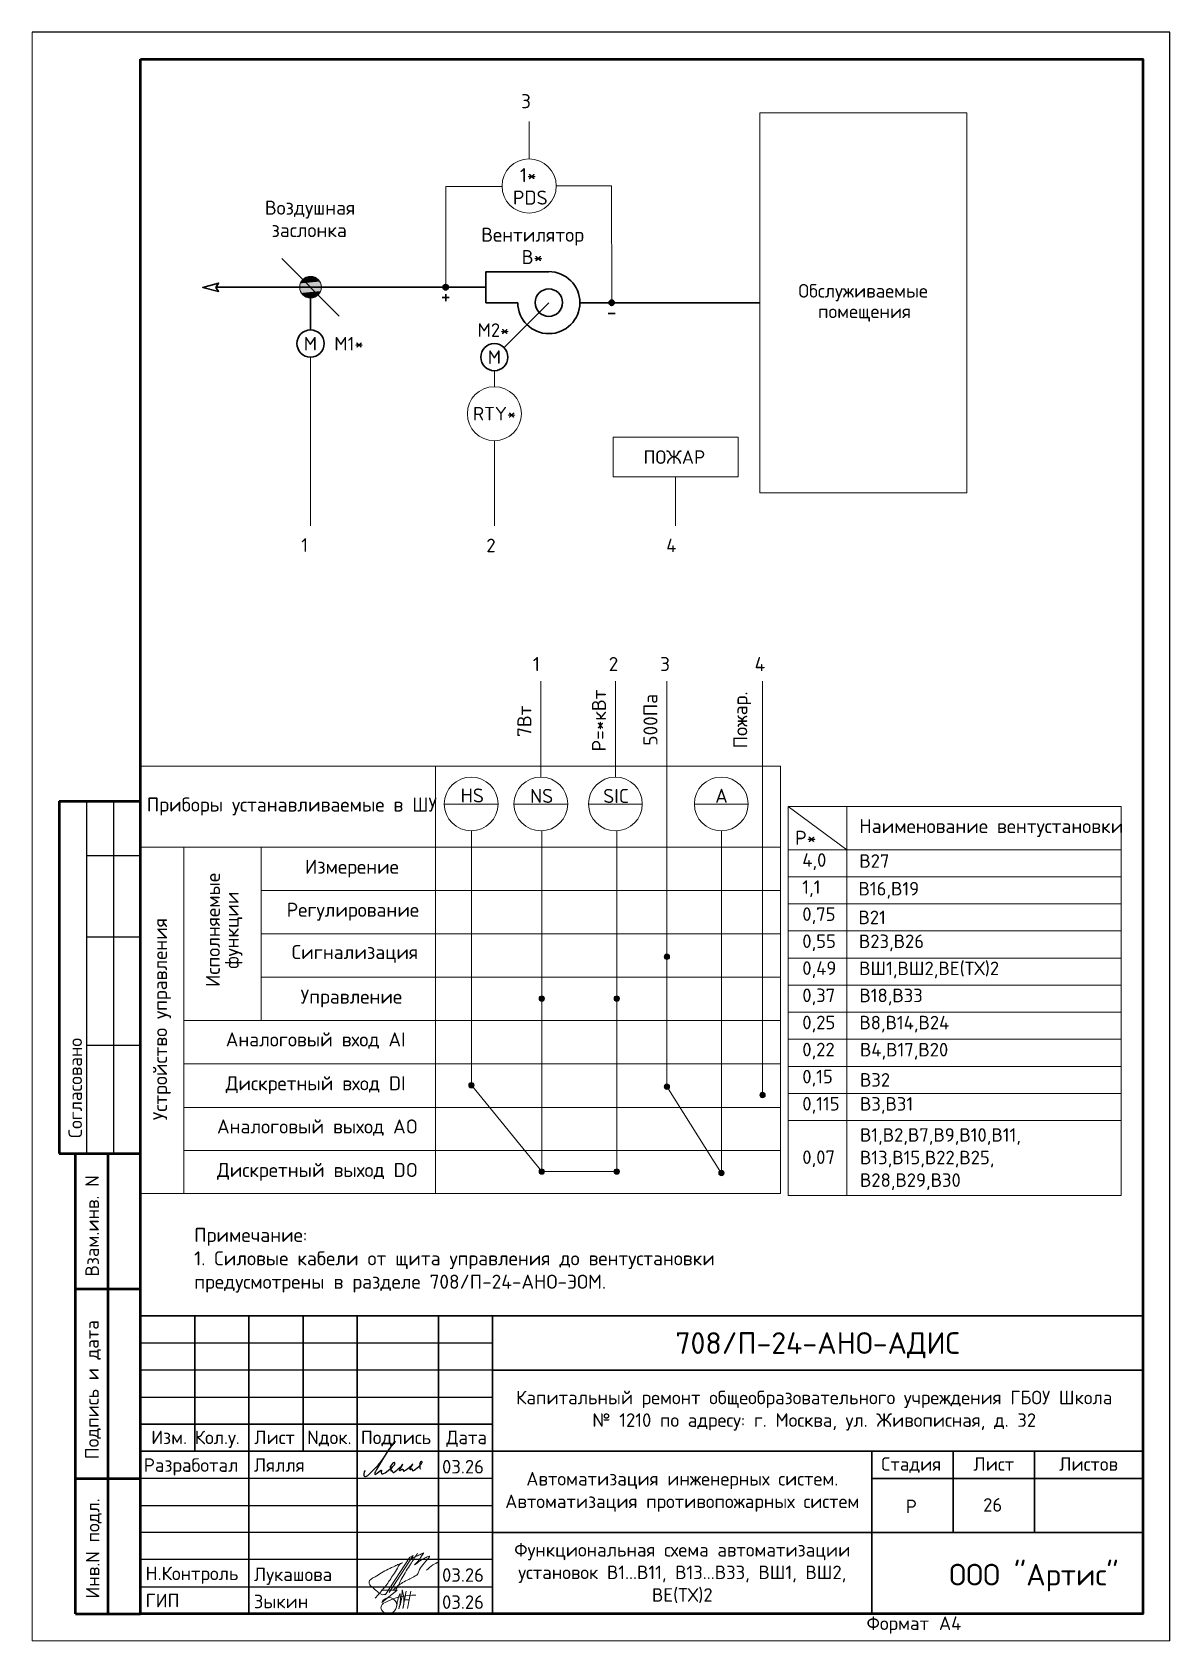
# Paper-space layout '1 (25)' of a CAD drawing. Header units: millimetres. Extents: x 7503 to 7713, y 883 to 1180.
# The model-space entities are those that its viewports show. They can reach past a viewport. Long polylines and large blocks are cut down to what shows.
import ezdxf
from ezdxf.enums import TextEntityAlignment as Align

# ---------------------------------------------------------------- set-up
doc = ezdxf.new("R2010")
doc.units = ezdxf.units.MM
for name, color, linetype in [('PDF _АК датчики ф.сх', 7, 'Continuous'), ('PDF _АК схема воздуховоды', 7, 'Continuous'), ('PDF _Текст', 7, 'Continuous'), ('PDF _ЭОМ_Текст', 7, 'Continuous'), ('Основная', 7, 'Continuous'), ('СОТ', 7, 'Continuous'), ('Штампы', 7, 'Continuous')]:
    doc.layers.add(name, color=color, linetype=linetype)
for name, color, linetype, lineweight in [('АР_текст', 250, 'Continuous', 40), ('Основная сплош', 7, 'Continuous', 30), ('Текст', 7, 'Continuous', 30)]:
    doc.layers.add(name, color=color, linetype=linetype, lineweight=lineweight)
doc.layers.add('ОФ_подписи', color=5, linetype='Continuous', lineweight=13, true_color=0x0000ff)
doc.layers.add('Подписи', color=5, linetype='Continuous', lineweight=18, true_color=0x0000ff)
doc.styles.add('ICOCPEUR', font='isocpeur.ttf', dxfattribs={"height": 250})
doc.styles.add('PDF ISOCPEUR', font='isocpeur.ttf')
doc.styles.add('RubezhCAD', font='isocpeur.ttf')
doc.styles.add('TIMES', font='times.ttf')
doc.styles.add('XREF1$0$Standard', font='isocpeur.ttf')

psp = doc.layouts.new('1 (25)')

msp = doc.modelspace()

# ---------------------------------------------------------------- texts
at = {"layer": 'PDF _Текст', "style": 'PDF ISOCPEUR'}
for s, insert, char_height, width, attachment_point in [('3', (941415.8, 55155.1), 259.2, 1136.376, 1), ('4,0', (946607.2, 40832.2), 250.13, 492.751, 7), ('В27', (947660.2, 40872.5), 250.13, 492.751, 7), ('1,1', (946607.2, 40332.7), 250.13, 492.751, 7), ('В16,В19', (947644.3, 40302.5), 250.13, 1489.713, 7), ('0,75', (946607.2, 39833.1), 250.13, 492.751, 7), ('В21', (947644.3, 39831), 250.13, 1489.713, 7), ('0,55', (946607.2, 39333.6), 250.13, 492.751, 7), ('0,49', (946607.2, 38836.2), 250.13, 492.751, 7), ('0,37', (946607.2, 38334.5), 250.13, 492.751, 7), ('В18,В33', (947661, 38332.4), 250.13, 2237.283, 7), ('0,25', (946607.2, 37832.8), 250.13, 492.751, 7), ('В8,В14,В24', (947661, 37830.7), 250.13, 2237.283, 7), ('0,22', (946607.2, 37333.3), 250.13, 492.751, 7), ('В4,В17,В20', (947672.2, 37331.2), 250.13, 2077.294, 7), ('0,15', (946607.2, 36833.7), 250.13, 492.751, 7), ('В32', (947672.2, 36831.6), 250.13, 2077.294, 7), ('0,115', (946607.2, 36332.1), 250.13, 492.751, 7), ('В3,В31', (947672.2, 36329.9), 250.13, 2077.294, 7), ('В1,В2,В7,В9,В10,В11,\\PВ13,В15,В22,В25,\\PВ28,В29,В30', (947672.2, 34922.5), 250.132, 4450.801, 7), ('0,07', (946607.2, 35345.8), 250.13, 492.751, 7)]:
    msp.add_mtext(s, dxfattribs=dict(at, insert=insert, char_height=char_height, width=width, attachment_point=attachment_point))
for s, insert, char_height, attachment_point in [('1*', (941394.7, 53791.3), 259.2, 1), ('Воздушная', (936686.9, 52859.3), 259.2, 7), ('PDS', (941265.5, 53375.5), 259.2, 1), ('заслонка', (936809.7, 52515.8), 259.2, 7), ('Вентилятор', (940680.5, 52360.7), 259.2, 7), ('В*', (941427.7, 52017.9), 259.2, 7), ('Обслуживаемые', (946536.1, 51331.7), 250.132, 7), ('помещения', (946898, 50952.4), 250.13, 7), ('М2*', (940613, 50674.4), 250.13, 7), ('M  М1*', (937406.1, 50424.6), 250.13, 7), ('М', (940801.4, 50174.9), 250.1, 7), ('RTY*', (940528.3, 49131.3), 250.13, 7), ('ПОЖАР', (943676.3, 48329.1), 250.13, 7), ('1', (937357.5, 46705.5), 250.1, 7), ('2', (940776, 46699.2), 250.1, 7), ('4', (944095.5, 46699.2), 250.1, 7), ('1', (941634.8, 44504.6), 259.2, 7), ('2', (943033.9, 44504.6), 259.2, 7), ('3', (943983, 44504.7), 259.2, 7), ('4', (945726.8, 44504.6), 259.2, 7), ('HS', (940301.2, 42077.7), 259.2, 7), ('NS', (941581.8, 42069.2), 259.2, 7), ('SIC', (942932.3, 42069.2), 259.2, 7), ('A', (944999, 42070.5), 259.2, 7), ('Приборы устанавливаемые в ШУ', (934507.6, 41839.6), 259.196, 7), ('Наименование вентустановки', (947659.2, 41441.8), 259.196, 7), ('P*', (946476, 41295.8), 259.2, 7), ('Измерение', (937427.3, 40692.4), 259.2, 7), ('Регулирование', (937088.6, 39896.5), 259.196, 7), ('В23,В26', (947652.8, 39331.5), 250.13, 7), ('Сигнализация', (937181.8, 39116.3), 259.196, 7), ('ВШ1,ВШ2,ВЕ(ТХ)2', (947655.6, 38831.9), 250.132, 7), ('Управление', (937346.9, 38294.1), 259.2, 7), ('Аналоговый вход AI', (935964.6, 37532.1), 259.196, 7), ('Дискретный вход DI', (935964.6, 36693.8), 259.196, 7), ('Аналоговый выход AO', (935803.8, 35925.5), 259.196, 7), ('Дискретный выход DO', (935803.8, 35093.6), 259.196, 7), ('Примечание:\\P1. Силовые кабели от щита управления до вентустановки \\Pпредусмотрены в разделе 708/П-24-АНО-ЭОМ.', (935381.9, 33030.1), 259.196, 7)]:
    msp.add_mtext(s, dxfattribs=dict(at, insert=insert, char_height=char_height, attachment_point=attachment_point))
at = {"layer": 'PDF _Текст', "attachment_point": 7, "rotation": 90, "style": 'PDF ISOCPEUR'}
for s, insert, char_height in [('P=*кВт', (942983.3, 43020.8), 259.2), ('500Па', (943934.4, 43126.7), 259.2), ('Пожар.', (945663.4, 43077.9), 259.2), ('7Вт', (941607.4, 43287.5), 259.2), ('Исполняемые', (935856.8, 38673), 259.196), ('функции', (936273.8, 39007.5), 259.2), ('Устройство управления', (934953, 36211.2), 259.196)]:
    msp.add_mtext(s, dxfattribs=dict(at, insert=insert, char_height=char_height))
at = {"layer": 'СОТ', "char_height": 250, "width": 7000, "attachment_point": 5, "style": 'ICOCPEUR'}
for s, insert in [('{\\C0;26}', (950121.9, 29109.5)), ('Функциональная схема автоматизации установок В1...В11, В13...В33, ВШ1, ВШ2, ВЕ(ТХ)2', (944391.9, 27851.4))]:
    msp.add_mtext(s, dxfattribs=dict(at, insert=insert))

# ---------------------------------------------------------------- blocks, each defined once
blk = doc.blocks.new('*U21')
at = {"lineweight": 50}
for p, q in [((5, 155), (20, 155)), ((5, 155), (5, 90)), ((5, 90), (20, 90)), ((8, 5), (8, 90)), ((14, 5), (14, 90)), ((8, 65), (20, 65)), ((8, 30), (20, 30)), ((8, 5), (20, 5))]:
    blk.add_line(p, q, dxfattribs=at)
for p, q in [((10, 155), (10, 90)), ((15, 155), (15, 90)), ((10, 145), (20, 145)), ((10, 130), (20, 130)), ((10, 110), (20, 110)), ((5, 90), (8, 90))]:
    blk.add_line(p, q)
blk.add_lwpolyline([(0, 0), (210, 0), (210, 297), (0, 297)], close=True)
blk.add_lwpolyline([(20, 292), (205, 292), (205, 5), (20, 5)], close=True, dxfattribs=at)
at = {"style": 'XREF1$0$Standard'}
for s, p in [('Согласовано', (7.95, 102.07)), ('Взам.инв. N', (11.07, 76.61)), ('Подпись и дата', (11.04, 46.36)), ('Инв.N подл.', (11.17, 17.07))]:
    blk.add_text(s, height=2.5, rotation=90, dxfattribs=at).set_placement(p, align=Align.MIDDLE_CENTER)
blk.add_text('Формат', height=2.5, dxfattribs=at).set_placement((154.02, 2))
blk.add_text('А4', height=2.5, dxfattribs=at).set_placement((171.51, 2), align=Align.RIGHT)
for tag, p in [('СОГЛАСОВАНО_ДАТА2', (14.37, 145.56)), ('СОГЛАСОВАНО_ДАТА3', (19.37, 145.56)), ('СОГЛАСОВАНО_ФАМИЛИЯ2', (14.37, 110.56)), ('СОГЛАСОВАНО_ФАМИЛИЯ3', (19.37, 110.56)), ('СОГЛАСОВАНО_ДОЛЖНОСТЬ2', (14.37, 90.56)), ('СОГЛАСОВАНО_ДОЛЖНОСТЬ3', (19.37, 90.56))]:
    blk.add_attdef(tag, p, '', height=2.5, rotation=90, dxfattribs=at)
for tag, p in [('ВЗАМ_ИНВ_НОМЕР', (19.37, 77.5)), ('ИНВ_N_ПОДЛ', (19.37, 17.5))]:
    blk.add_attdef(tag, text='', height=2.5, rotation=90, dxfattribs=at).set_placement(p, align=Align.CENTER)
blk.add_attdef('ИНВ_ДАТА', text='', height=2.5, rotation=90, dxfattribs=at).set_placement((19.37, 63.83), align=Align.RIGHT)
blk = doc.blocks.new('П_Зыкин')
at = {"layer": 'ОФ_подписи', "color": 152, "ltscale": 100, "true_color": 0x0061c2, "transparency": 33554687}
for p, q in [((142, 249), (62, -174)), ((102, 37), (218, 37)), ((258, 249), (178, -174))]:
    blk.add_line(p, q, dxfattribs=at)
blk.add_lwpolyline([(-462, 273), (-74, 273), (-446, -30)], dxfattribs=at)
for centre, radius, start, end in [((-271, -94), 186, 314.2393, 159.9348), ((345, -1372), 1523, 88.8758, 117.8788), ((1109, -252), 1204, 158.7593, 174.231), ((-1024, 224), 1068, 337.8144, 2.8859), ((-849, 72), 852, 342.8308, 7.4815), ((-9, 182), 4.48, 8.9691, 155.6551), ((-643, 22), 732, 344.4555, 20.462), ((-318, -169), 151, 108.7568, 173.4251), ((-287, -115), 185, 191.5358, 322.3512)]:
    blk.add_arc(centre, radius, start, end, dxfattribs=at)
blk = doc.blocks.new('П_Лукашова')
at = {"layer": 'ОФ_подписи', "color": 152, "true_color": 0x0061c2}
for p, q in [((221, 339), (-221, -339)), ((286, 371), (-156, -307)), ((283, 370), (218, 338))]:
    blk.add_line(p, q, dxfattribs=at)
for points in [[(366, 415), (236, 213), (85, -37), (-50, -300)], [(221, 301), (344, 360), (434, 401), (475, 416), (464, 395), (420, 336), (342, 232), (310, 203), (337, 221), (420, 283), (490, 322), (558, 352), (576, 358), (491, 240), (403, 113), (374, 49), (360, 20)], [(-221, -339), (-276, -344), (-368, -289), (-446, -221), (-505, -166), (-522, -116), (-412, -16), (-295, 56), (-173, 120), (-49, 179), (33, 216), (87, 237), (52, 221), (11, 167), (-59, 51), (-126, -52), (-177, -132), (-256, -231), (-409, -409)], [(360, 20), (294, -18), (203, -65), (91, -124), (-73, -248)], [(530, 102), (646, 199), (748, 254)]]:
    blk.add_spline(points, degree=3, dxfattribs=at)
blk = doc.blocks.new('A$C11203D1A')
at = {"layer": 'Подписи', "lineweight": 25}
blk.add_lwpolyline([(0.24, 1.11), (0.09, 0.86), (0, 0.47), (0.01, 0.27), (0.06, 0.09), (0.17, 0.01), (0.33, 0), (0.53, 0.07), (0.73, 0.22), (0.94, 0.41), (1.81, 1.26), (2.64, 2.1), (3.19, 2.76), (3.8, 3.63), (4.42, 4.6), (5, 5.4), (5.39, 5.96), (5.72, 6.46), (5.82, 6.46), (5.73, 6.31), (4.71, 5.11), (3.82, 3.76), (2.71, 1.9), (2.36, 1.31), (2.15, 0.93), (2.05, 0.72), (2.04, 0.6), (2.04, 0.49), (2.07, 0.44), (2.13, 0.41), (2.22, 0.43), (2.34, 0.53), (2.48, 0.65), (2.83, 0.93), (3.1, 1.12), (3.23, 1.19), (3.28, 1.19), (3.29, 1.16), (3.26, 1.06), (3.23, 0.9), (3.22, 0.77), (3.24, 0.65), (3.26, 0.58), (3.34, 0.52), (3.42, 0.48), (3.54, 0.51), (3.66, 0.56), (3.92, 0.66), (4.17, 0.85), (4.57, 1.16), (4.82, 1.36), (5, 1.53), (5.18, 1.68), (5.48, 1.96), (5.64, 2.15), (5.74, 2.33), (5.75, 2.44), (5.75, 2.53), (5.69, 2.57), (5.6, 2.58), (5.49, 2.54), (5.33, 2.4), (5.12, 2.18), (4.99, 1.99), (4.9, 1.86), (4.85, 1.74), (4.87, 1.66), (4.92, 1.62), (5.03, 1.65), (5.11, 1.72), (5.21, 1.79), (5.24, 1.81), (5.28, 1.82), (5.31, 1.82), (5.32, 1.79), (5.26, 1.69), (5.19, 1.61), (5.11, 1.47), (5.03, 1.34), (4.98, 1.25), (4.97, 1.17), (4.97, 1.09), (5.01, 1.05), (5.05, 1.06), (5.1, 1.11), (5.14, 1.13), (5.2, 1.13), (5.23, 1.07), (5.27, 0.94), (5.32, 0.85), (5.35, 0.8), (5.43, 0.77), (5.52, 0.78), (5.61, 0.84), (5.88, 1), (6.13, 1.19), (6.42, 1.46), (6.68, 1.7), (6.94, 1.94), (7.06, 2.08), (7.22, 2.28), (7.23, 2.3), (7.23, 2.31), (7.2, 2.31), (7.18, 2.28), (7.15, 2.24), (6.76, 1.63), (6.67, 1.45), (6.59, 1.3), (6.56, 1.22), (6.56, 1.16), (6.57, 1.11), (6.6, 1.08), (6.65, 1.1), (6.7, 1.13), (6.79, 1.19), (6.88, 1.26), (6.99, 1.31), (7.07, 1.35), (7.18, 1.36), (7.23, 1.33), (7.27, 1.28), (7.28, 1.18), (7.28, 1.12), (7.3, 1.08), (7.34, 1.04), (7.38, 1.02), (7.45, 1.01), (7.52, 1.04), (7.6, 1.09), (7.73, 1.19), (7.93, 1.34), (8.13, 1.48), (8.36, 1.7), (8.65, 1.95), (8.78, 2.07), (8.9, 2.16), (8.98, 2.23), (9.03, 2.27), (9.04, 2.29), (9.02, 2.3), (8.99, 2.29), (8.97, 2.25), (8.92, 2.16), (8.7, 1.81), (8.57, 1.61), (8.52, 1.53), (8.51, 1.43), (8.53, 1.37), (8.56, 1.33), (8.6, 1.33), (8.66, 1.35), (8.72, 1.39), (8.76, 1.41), (8.86, 1.4), (8.93, 1.37), (8.94, 1.31), (8.96, 1.22), (8.98, 1.14), (9.02, 1.1), (9.08, 1.07), (9.17, 1.1), (9.24, 1.14), (9.33, 1.2), (9.56, 1.37), (9.86, 1.59), (10.18, 1.87), (10.41, 2.09), (10.57, 2.29), (10.72, 2.51), (10.76, 2.62), (10.77, 2.7), (10.75, 2.75), (10.68, 2.79), (10.58, 2.76), (10.5, 2.69), (10.38, 2.54), (10.32, 2.41), (10.31, 2.25), (10.32, 2.09), (10.33, 1.85), (10.35, 1.7), (10.37, 1.58), (10.4, 1.47), (10.47, 1.37)], dxfattribs=at)
blk = doc.blocks.new('Штамп')
at = {"layer": 'Основная'}
for p, q in [((-18500, 5000), (-12000, 5000)), ((-12000, 4500), (-18500, 4500)), ((-18500, 4000), (-12000, 4000)), ((-12000, 2500), (-18500, 2500)), ((-18500, 2000), (-12000, 2000)), ((-12000, 1500), (-18500, 1500)), ((-12000, 1000), (-18500, 1000)), ((-18500, 500), (-12000, 500))]:
    blk.add_line(p, q, dxfattribs=at)
at = {"layer": 'Основная сплош'}
for p, q in [((-18500, 5500), (0, 5500)), ((-18500, 5500), (-18500, 0)), ((-17500, 5500), (-17500, 3000)), ((-16500, 0), (-16500, 5500)), ((-15500, 5500), (-15500, 3000)), ((-14500, 0), (-14500, 5500)), ((-13000, 5500), (-13000, 0)), ((-12000, 0), (-12000, 5500)), ((-12000, 4500), (0, 4500)), ((-18500, 3500), (-12000, 3500)), ((0, 3000), (-18500, 3000)), ((-5000, 3000), (-5000, 0)), ((-3500, 3000), (-3500, 1500)), ((-2000, 3000), (-2000, 1500)), ((-5000, 2500), (0, 2500)), ((-12000, 1500), (0, 1500))]:
    blk.add_line(p, q, dxfattribs=at)
at = {"transparency": 33554687, "xscale": 100, "yscale": 100, "zscale": 100}
blk.add_blockref('A$C11203D1A', (-14379, 2533), dxfattribs=at)
at = {"layer": 'ОФ_подписи', "color": 5}
for name, p, xscale, yscale, zscale in [('П_Лукашова', (-13755, 700), 1.010226427429054, 1.010226427429054, 1.010226427429054), ('П_Зыкин', (-13706, 228), 0.7621923841183493, 0.7621923841183493, 0.7621923841183493)]:
    blk.add_blockref(name, p, dxfattribs=dict(at, xscale=xscale, yscale=yscale, zscale=zscale))
at = {"transparency": 33554687, "insert": (-8500, 2250), "char_height": 250, "width": 7000, "attachment_point": 5, "style": 'PDF ISOCPEUR'}
blk.add_mtext('Автоматизация инженерных систем. Автоматизация противопожарных систем', dxfattribs=at)
at = {"layer": 'АР_текст', "color": 7, "transparency": 33554687, "insert": (-2009, 668), "char_height": 400, "width": 7750, "attachment_point": 5, "style": 'RubezhCAD'}
blk.add_mtext('{\\C0;ООО "Артис"}', dxfattribs=at)
at = {"layer": 'Текст', "color": 0, "style": 'RubezhCAD'}
blk.add_text('708/П-24-АНО-АДИС', height=400, dxfattribs=at).set_placement((-6000, 4798), align=Align.CENTER)
at = {"layer": 'Текст', "linetype": 'Continuous', "style": 'RubezhCAD'}
for s, p in [('Изм.', (-18302, 3131)), ('Кол.у.', (-17500, 3131)), ('Лист', (-16402, 3131)), ('Nдок.', (-15424, 3131)), ('Подпись', (-14434, 3131)), ('Дата', (-12857, 3131))]:
    blk.add_text(s, height=250, dxfattribs=at).set_placement(p)
at = {"layer": 'Текст', "style": 'ICOCPEUR'}
for s, p in [('Разработал', (-18441, 2620)), ('Лялля', (-16408, 2622)), ('03.26', (-12934, 2590)), ('Н.Контроль', (-18407, 620)), ('Лукашова', (-16408, 602)), ('03.26', (-12934, 590)), ('ГИП', (-18407, 120)), ('Зыкин', (-16408, 102)), ('03.26', (-12934, 90))]:
    blk.add_text(s, height=250, dxfattribs=at).set_placement(p)
at = {"layer": 'Текст', "color": 7, "linetype": 'Continuous', "style": 'RubezhCAD'}
for s, p in [('Стадия', (-4273, 2640)), ('Лист', (-2750, 2640)), ('Листов', (-1000, 2640))]:
    blk.add_text(s, height=250, dxfattribs=at).set_placement(p, align=Align.CENTER)
at = {"layer": 'Текст', "color": 7, "style": 'RubezhCAD'}
blk.add_text('Р', height=250, dxfattribs=at).set_placement((-4273, 1857), align=Align.CENTER)
at = {"layer": 'Текст', "ltscale": 100, "insert": (-6063, 3750), "char_height": 250, "attachment_point": 5, "style": 'RubezhCAD'}
blk.add_mtext_dynamic_manual_height_columns('\\pi-3.125;Капитальный ремонт общеобразовательного учреждения ГБОУ Школа{\\H1.25x; }\\P№ 1210 по адресу: г. Москва, ул. Живописная, д. 32{\\H1.21604x; }\\P', width=11832.53, gutter_width=1250, heights=[1893], dxfattribs=at)
at = {"layer": 'Текст', "ltscale": 100, "style": 'RubezhCAD'}
blk.add_attdef('ЛИСТОВ', text='', height=250, dxfattribs=at).set_placement((-1000, 1857), align=Align.CENTER)
at = {"layer": 'Текст', "ltscale": 100, "style": 'TIMES'}
blk.add_attdef('НАЗВАНИЕ', text='', height=250, dxfattribs=at).set_placement((-8500, 750), align=Align.MIDDLE_CENTER)

# ---------------------------------------------------------------- linework, layer by layer
at = {"layer": 'PDF _АК датчики ф.сх', "lineweight": 30}
for points in [[(937531, 51389.9), (937531, 50799.3)], [(941929.6, 51305.2), (941102, 50475.4)]]:
    msp.add_lwpolyline(points, dxfattribs=at)
for centre in [(937530, 50550.6), (940923.1, 50300.8)]:
    msp.add_circle(centre, 250.8, dxfattribs=at)
at = {"layer": 'PDF _АК схема воздуховоды', "lineweight": 30}
for points in [[(938060.2, 51059.7), (936999.7, 52120.2)], [(941929.6, 51876.7), (940767.5, 51876.7), (940767.5, 51305.2), (941356, 51305.2)], [(940767.5, 51591), (935793.2, 51591)], [(939959.5, 51399.4), (940088.6, 51399.4)], [(940025.1, 51335.9), (940025.1, 51465)], [(945824.8, 51305.2), (942501.1, 51305.2)], [(943022.4, 51105.2), (943153.7, 51105.2)]]:
    msp.add_lwpolyline(points, dxfattribs=at)
msp.add_lwpolyline([(935782.6, 51588.9), (935833.4, 51667.2), (935539.2, 51588.9), (935833.4, 51512.7)], close=True, dxfattribs=at)
at = {"layer": 'PDF _АК схема воздуховоды', "lineweight": 20}
msp.add_circle((937530, 51592), 200, dxfattribs=at)
at = {"layer": 'PDF _АК схема воздуховоды', "lineweight": 30}
for centre, radius in [((940024.1, 51591), 49.7), ((941928.6, 51306.3), 253), ((943087, 51305.2), 49.7)]:
    msp.add_circle(centre, radius, dxfattribs=at)
msp.add_arc((941928.6, 51306.3), 572.6, 180.10831, 90, dxfattribs=at)
at = {"layer": 'PDF _АК схема воздуховоды', "transparency": 33554559}
for points in [[(937359.6, 51696.8), (937700.4, 51696.8), (937344.8, 51662.9)], [(937700.4, 51696.8), (937344.8, 51662.9), (937717.3, 51662.9)], [(937382.9, 51724.3), (937679.2, 51724.3), (937359.6, 51696.8)], [(937679.2, 51724.3), (937359.6, 51696.8), (937700.4, 51696.8)], [(937410.4, 51749.7), (937651.7, 51749.7), (937382.9, 51724.3)], [(937651.7, 51749.7), (937382.9, 51724.3), (937679.2, 51724.3)], [(937442.1, 51768.8), (937619.9, 51768.8), (937410.4, 51749.7)], [(937619.9, 51768.8), (937410.4, 51749.7), (937651.7, 51749.7)], [(937476, 51783.6), (937586.1, 51783.6), (937442.1, 51768.8)], [(937586.1, 51783.6), (937442.1, 51768.8), (937619.9, 51768.8)], [(937512, 51789.9), (937548, 51789.9), (937476, 51783.6)], [(937548, 51789.9), (937476, 51783.6), (937586.1, 51783.6)], [(937334.2, 51627), (937727.9, 51627), (937329.9, 51591)], [(937727.9, 51627), (937329.9, 51591), (937730, 51591)], [(937329.9, 51591), (937730, 51591), (937334.2, 51552.9)], [(937344.8, 51662.9), (937717.3, 51662.9), (937334.2, 51627)], [(937717.3, 51662.9), (937334.2, 51627), (937727.9, 51627)], [(937730, 51591), (937334.2, 51552.9), (937727.9, 51552.9)], [(937334.2, 51552.9), (937727.9, 51552.9), (937344.8, 51519)], [(937727.9, 51552.9), (937344.8, 51519), (937717.3, 51519)], [(937344.8, 51519), (937717.3, 51519), (937359.6, 51485.1)], [(937717.3, 51519), (937359.6, 51485.1), (937700.4, 51485.1)], [(937359.6, 51485.1), (937700.4, 51485.1), (937382.9, 51455.5)], [(937700.4, 51485.1), (937382.9, 51455.5), (937679.2, 51455.5)], [(937382.9, 51455.5), (937679.2, 51455.5), (937410.4, 51430.1)], [(937679.2, 51455.5), (937410.4, 51430.1), (937651.7, 51430.1)], [(937410.4, 51430.1), (937651.7, 51430.1), (937442.1, 51411)], [(937651.7, 51430.1), (937442.1, 51411), (937619.9, 51411)], [(937442.1, 51411), (937619.9, 51411), (937476, 51398.3)], [(937619.9, 51411), (937476, 51398.3), (937586.1, 51398.3)], [(937476, 51398.3), (937586.1, 51398.3), (937512, 51392)], [(937586.1, 51398.3), (937512, 51392), (937548, 51392)], [(940075.9, 51592), (939974.3, 51592), (940073.8, 51600.5)], [(939974.3, 51592), (940073.8, 51600.5), (939976.5, 51600.5)], [(939976.5, 51583.6), (940075.9, 51592), (939974.3, 51592)], [(940073.8, 51600.5), (939976.5, 51600.5), (940071.7, 51611.1)], [(939976.5, 51600.5), (940071.7, 51611.1), (939978.6, 51611.1)], [(940073.8, 51583.6), (939976.5, 51583.6), (940075.9, 51592)], [(939978.6, 51575.1), (940073.8, 51583.6), (939976.5, 51583.6)], [(940071.7, 51611.1), (939978.6, 51611.1), (940067.5, 51619.5)], [(939978.6, 51611.1), (940067.5, 51619.5), (939982.8, 51619.5)], [(940071.7, 51575.1), (939978.6, 51575.1), (940073.8, 51583.6)], [(939982.8, 51566.6), (940071.7, 51575.1), (939978.6, 51575.1)], [(940067.5, 51619.5), (939982.8, 51619.5), (940063.2, 51625.9)], [(939982.8, 51619.5), (940063.2, 51625.9), (939989.2, 51625.9)], [(940067.5, 51566.6), (939982.8, 51566.6), (940071.7, 51575.1)], [(939989.2, 51558.2), (940067.5, 51566.6), (939982.8, 51566.6)], [(940063.2, 51625.9), (939989.2, 51625.9), (940054.8, 51632.2)], [(939989.2, 51625.9), (940054.8, 51632.2), (939995.5, 51632.2)], [(940063.2, 51558.2), (939989.2, 51558.2), (940067.5, 51566.6)], [(939995.5, 51551.8), (940063.2, 51558.2), (939989.2, 51558.2)], [(940054.8, 51632.2), (939995.5, 51632.2), (940048.4, 51636.5)], [(939995.5, 51632.2), (940048.4, 51636.5), (940004, 51636.5)], [(940054.8, 51551.8), (939995.5, 51551.8), (940063.2, 51558.2)], [(940004, 51547.6), (940054.8, 51551.8), (939995.5, 51551.8)], [(940048.4, 51636.5), (940004, 51636.5), (940040, 51640.7)], [(940004, 51636.5), (940040, 51640.7), (940012.4, 51640.7)], [(940048.4, 51547.6), (940004, 51547.6), (940054.8, 51551.8)], [(940012.4, 51543.3), (940048.4, 51547.6), (940004, 51547.6)], [(940040, 51640.7), (940012.4, 51640.7), (940029.4, 51642.8)], [(940012.4, 51640.7), (940029.4, 51642.8), (940020.9, 51642.8)], [(940040, 51543.3), (940012.4, 51543.3), (940048.4, 51547.6)], [(940020.9, 51543.3), (940040, 51543.3), (940012.4, 51543.3)], [(940029.4, 51543.3), (940020.9, 51543.3), (940040, 51543.3)], [(943138.9, 51316.9), (943039.4, 51316.9), (943134.6, 51325.3)], [(943039.4, 51316.9), (943134.6, 51325.3), (943041.5, 51325.3)], [(943138.9, 51306.3), (943039.4, 51306.3), (943138.9, 51316.9)], [(943039.4, 51306.3), (943138.9, 51316.9), (943039.4, 51316.9)], [(943138.9, 51297.8), (943039.4, 51297.8), (943138.9, 51306.3)], [(943039.4, 51297.8), (943138.9, 51306.3), (943039.4, 51306.3)], [(943041.5, 51289.3), (943138.9, 51297.8), (943039.4, 51297.8)], [(943134.6, 51325.3), (943041.5, 51325.3), (943132.5, 51333.8)], [(943041.5, 51325.3), (943132.5, 51333.8), (943045.7, 51333.8)], [(943134.6, 51289.3), (943041.5, 51289.3), (943138.9, 51297.8)], [(943045.7, 51280.9), (943134.6, 51289.3), (943041.5, 51289.3)], [(943132.5, 51333.8), (943045.7, 51333.8), (943126.2, 51340.1)], [(943045.7, 51333.8), (943126.2, 51340.1), (943052.1, 51340.1)], [(943132.5, 51280.9), (943045.7, 51280.9), (943134.6, 51289.3)], [(943052.1, 51274.5), (943132.5, 51280.9), (943045.7, 51280.9)], [(943126.2, 51340.1), (943052.1, 51340.1), (943119.8, 51346.5)], [(943052.1, 51340.1), (943119.8, 51346.5), (943058.4, 51346.5)], [(943126.2, 51274.5), (943052.1, 51274.5), (943132.5, 51280.9)], [(943058.4, 51268.2), (943126.2, 51274.5), (943052.1, 51274.5)], [(943119.8, 51346.5), (943058.4, 51346.5), (943111.3, 51352.8)], [(943058.4, 51346.5), (943111.3, 51352.8), (943066.9, 51352.8)], [(943119.8, 51268.2), (943058.4, 51268.2), (943126.2, 51274.5)], [(943066.9, 51261.8), (943119.8, 51268.2), (943058.4, 51268.2)], [(943111.3, 51352.8), (943066.9, 51352.8), (943102.9, 51355)], [(943066.9, 51352.8), (943102.9, 51355), (943075.4, 51355)], [(943111.3, 51261.8), (943066.9, 51261.8), (943119.8, 51268.2)], [(943075.4, 51259.7), (943111.3, 51261.8), (943066.9, 51261.8)], [(943102.9, 51355), (943075.4, 51355), (943094.4, 51357.1)], [(943075.4, 51355), (943094.4, 51357.1), (943083.8, 51357.1)], [(943102.9, 51259.7), (943075.4, 51259.7), (943111.3, 51261.8)], [(943083.8, 51257.6), (943102.9, 51259.7), (943075.4, 51259.7)], [(943094.4, 51257.6), (943083.8, 51257.6), (943102.9, 51259.7)]]:
    msp.add_solid(points, dxfattribs=at)
at = {"layer": 'PDF _ЭОМ_Текст', "lineweight": 20}
for points in [[(941566.1, 54650.4), (941566.1, 53962.8)], [(942067.8, 53463.2), (943088.1, 53463.2), (943089.1, 51311.6)], [(940025.1, 51592), (940025.1, 53452.6), (941064.5, 53452.6)], [(937531, 50299.8), (937531, 47188.2)], [(940924.2, 50050), (940924.2, 49753.6)], [(940924.2, 48756.7), (940924.2, 47188.2)], [(944269, 48089.9), (944269, 47188.2)], [(941782.9, 44316.2), (941782.9, 42553)], [(943158.8, 44316.2), (943158.8, 42550.9)], [(944110, 44316.3), (944110, 36835.8), (945113.3, 35229.2), (945113.3, 41547.6)], [(945875, 36674.8), (945875, 44316.2)], [(939836.2, 42749.9), (939836.2, 34856.5)], [(940000.6, 42049.2), (940991.3, 42049.2)], [(941287.6, 42049.2), (942278.2, 42049.2)], [(942663.5, 42049.2), (943654.1, 42049.2)], [(944618, 42049.3), (945610.7, 42049.3)], [(946344.8, 42002.8), (947430.6, 41206.9)], [(947430.6, 42002.8), (947430.6, 34819.3)], [(940500.2, 41556), (940500.2, 36859), (941799.9, 35262.9), (943186.3, 35262.9), (943186.3, 41553.9)], [(941799.9, 41556), (941799.9, 35262.9)], [(934391.9, 41251.2), (946205.2, 41251.2)], [(935189.9, 41251.2), (935189.9, 34856.5)], [(936616.6, 41251.2), (936616.6, 38050.7)], [(946344.8, 41206.9), (952491.8, 41206.9)], [(946344.8, 40705.2), (952491.8, 40705.2)], [(946205.2, 40455.3), (936616.6, 40455.3)], [(946344.8, 40205.7), (952491.8, 40205.7)], [(946205.2, 39650.9), (936616.6, 39650.9)], [(946344.8, 39706.1), (952491.8, 39706.1)], [(946344.8, 39206.6), (952491.8, 39206.6)], [(946205.2, 38855.1), (936616.6, 38855.1)], [(946344.8, 38707), (952491.8, 38707)], [(935189.9, 38050.7), (946205.2, 38050.7)], [(946344.8, 38205.4), (952491.8, 38205.4)], [(946344.8, 37705.8), (952491.8, 37705.8)], [(935189.9, 37254.8), (946205.2, 37254.8)], [(946344.8, 37206.3), (952491.8, 37206.3)], [(946344.8, 36706.7), (952491.8, 36706.7)], [(935189.9, 36448.3), (946205.2, 36448.3)], [(946344.8, 36205), (952491.8, 36205)], [(935189.9, 35652.4), (946205.2, 35652.4)]]:
    msp.add_lwpolyline(points, dxfattribs=at)
for points in [[(945824.8, 54810.5), (949645.6, 54810.5), (949645.6, 47797.8), (945824.8, 47797.8)], [(943113.3, 48820.2), (945422.7, 48820.2), (945422.7, 48089.9), (943113.3, 48089.9)], [(946205.2, 34856.5), (946205.2, 42749.9), (934391.9, 42749.9), (934391.9, 34856.5)], [(952491.8, 34819.3), (952491.8, 42002.8), (946344.8, 42002.8), (946344.8, 34819.3)]]:
    msp.add_lwpolyline(points, close=True, dxfattribs=at)
for centre, radius in [((941565.1, 53460.1), 500.6), ((940923.1, 49255.1), 498.5), ((940494.9, 42050.3), 496.4), ((941781.9, 42050.3), 496.4), ((943157.7, 42050.3), 496.4), ((945112.2, 42050.3), 496.4), ((944108.9, 39228.7), 49.7), ((941798.8, 38458.2), 49.7), ((943183.1, 38458.2), 49.7), ((940499.1, 36857.9), 49.7), ((944108.9, 36830.5), 49.7), ((945873.9, 36675.9), 49.7), ((941798.8, 35264), 49.7), ((943183.1, 35264), 49.7), ((945114.4, 35237.6), 49.7)]:
    msp.add_circle(centre, radius, dxfattribs=at)
at = {"layer": 'PDF _ЭОМ_Текст', "transparency": 33554559}
for points in [[(944063.4, 39244.6), (944158.7, 39236.1), (944061.3, 39236.1)], [(944158.7, 39236.1), (944061.3, 39236.1), (944160.8, 39227.7)], [(944061.3, 39236.1), (944160.8, 39227.7), (944061.3, 39227.7)], [(944160.8, 39227.7), (944061.3, 39227.7), (944158.7, 39217.1)], [(944061.3, 39227.7), (944158.7, 39217.1), (944061.3, 39217.1)], [(944158.7, 39217.1), (944061.3, 39217.1), (944156.5, 39208.6)], [(944061.3, 39217.1), (944156.5, 39208.6), (944063.4, 39208.6)], [(944067.6, 39253.1), (944156.5, 39244.6), (944063.4, 39244.6)], [(944156.5, 39244.6), (944063.4, 39244.6), (944158.7, 39236.1)], [(944156.5, 39208.6), (944063.4, 39208.6), (944152.3, 39200.2)], [(944063.4, 39208.6), (944152.3, 39200.2), (944067.6, 39200.2)], [(944074, 39261.5), (944152.3, 39253.1), (944067.6, 39253.1)], [(944152.3, 39253.1), (944067.6, 39253.1), (944156.5, 39244.6)], [(944080.3, 39267.9), (944148.1, 39261.5), (944074, 39261.5)], [(944148.1, 39261.5), (944074, 39261.5), (944152.3, 39253.1)], [(944088.8, 39272.1), (944139.6, 39267.9), (944080.3, 39267.9)], [(944139.6, 39267.9), (944080.3, 39267.9), (944148.1, 39261.5)], [(944097.3, 39274.2), (944133.2, 39272.1), (944088.8, 39272.1)], [(944133.2, 39272.1), (944088.8, 39272.1), (944139.6, 39267.9)], [(944105.7, 39276.4), (944124.8, 39274.2), (944097.3, 39274.2)], [(944124.8, 39274.2), (944097.3, 39274.2), (944133.2, 39272.1)], [(944114.2, 39276.4), (944105.7, 39276.4), (944124.8, 39274.2)], [(944152.3, 39200.2), (944067.6, 39200.2), (944148.1, 39193.8)], [(944067.6, 39200.2), (944148.1, 39193.8), (944074, 39193.8)], [(944148.1, 39193.8), (944074, 39193.8), (944139.6, 39187.5)], [(944074, 39193.8), (944139.6, 39187.5), (944080.3, 39187.5)], [(944139.6, 39187.5), (944080.3, 39187.5), (944133.2, 39183.2)], [(944080.3, 39187.5), (944133.2, 39183.2), (944088.8, 39183.2)], [(944133.2, 39183.2), (944088.8, 39183.2), (944124.8, 39179)], [(944088.8, 39183.2), (944124.8, 39179), (944097.3, 39179)], [(944124.8, 39179), (944097.3, 39179), (944114.2, 39176.9)], [(944097.3, 39179), (944114.2, 39176.9), (944105.7, 39176.9)], [(941751.2, 38465.6), (941848.5, 38457.1), (941749.1, 38457.1)], [(941848.5, 38457.1), (941749.1, 38457.1), (941848.5, 38448.6)], [(941749.1, 38457.1), (941848.5, 38448.6), (941751.2, 38448.6)], [(941753.3, 38474), (941848.5, 38465.6), (941751.2, 38465.6)], [(941848.5, 38465.6), (941751.2, 38465.6), (941848.5, 38457.1)], [(941848.5, 38448.6), (941751.2, 38448.6), (941846.4, 38438.1)], [(941751.2, 38448.6), (941846.4, 38438.1), (941753.3, 38438.1)], [(941757.5, 38482.5), (941846.4, 38474), (941753.3, 38474)], [(941846.4, 38474), (941753.3, 38474), (941848.5, 38465.6)], [(941846.4, 38438.1), (941753.3, 38438.1), (941842.2, 38429.6)], [(941753.3, 38438.1), (941842.2, 38429.6), (941757.5, 38429.6)], [(941761.8, 38491), (941842.2, 38482.5), (941757.5, 38482.5)], [(941842.2, 38482.5), (941757.5, 38482.5), (941846.4, 38474)], [(941842.2, 38429.6), (941757.5, 38429.6), (941835.8, 38423.2)], [(941757.5, 38429.6), (941835.8, 38423.2), (941761.8, 38423.2)], [(941770.2, 38497.3), (941835.8, 38491), (941761.8, 38491)], [(941835.8, 38491), (941761.8, 38491), (941842.2, 38482.5)], [(941835.8, 38423.2), (941761.8, 38423.2), (941829.5, 38416.9)], [(941761.8, 38423.2), (941829.5, 38416.9), (941770.2, 38416.9)], [(941776.6, 38501.6), (941829.5, 38497.3), (941770.2, 38497.3)], [(941829.5, 38497.3), (941770.2, 38497.3), (941835.8, 38491)], [(941829.5, 38416.9), (941770.2, 38416.9), (941821, 38412.7)], [(941770.2, 38416.9), (941821, 38412.7), (941776.6, 38412.7)], [(941785, 38505.8), (941821, 38501.6), (941776.6, 38501.6)], [(941821, 38501.6), (941776.6, 38501.6), (941829.5, 38497.3)], [(941821, 38412.7), (941776.6, 38412.7), (941812.6, 38408.4)], [(941776.6, 38412.7), (941812.6, 38408.4), (941785, 38408.4)], [(941795.6, 38505.8), (941812.6, 38505.8), (941785, 38505.8)], [(941812.6, 38505.8), (941785, 38505.8), (941821, 38501.6)], [(941812.6, 38408.4), (941785, 38408.4), (941804.1, 38406.3)], [(941785, 38408.4), (941804.1, 38406.3), (941795.6, 38406.3)], [(941804.1, 38505.8), (941795.6, 38505.8), (941812.6, 38505.8)], [(943135.5, 38465.6), (943235, 38457.1), (943133.4, 38457.1)], [(943235, 38457.1), (943133.4, 38457.1), (943232.9, 38448.6)], [(943133.4, 38457.1), (943232.9, 38448.6), (943135.5, 38448.6)], [(943137.6, 38474), (943232.9, 38465.6), (943135.5, 38465.6)], [(943232.9, 38465.6), (943135.5, 38465.6), (943235, 38457.1)], [(943232.9, 38448.6), (943135.5, 38448.6), (943230.8, 38438.1)], [(943135.5, 38448.6), (943230.8, 38438.1), (943137.6, 38438.1)], [(943141.9, 38482.5), (943230.8, 38474), (943137.6, 38474)], [(943230.8, 38474), (943137.6, 38474), (943232.9, 38465.6)], [(943230.8, 38438.1), (943137.6, 38438.1), (943226.5, 38429.6)], [(943137.6, 38438.1), (943226.5, 38429.6), (943141.9, 38429.6)], [(943146.1, 38491), (943226.5, 38482.5), (943141.9, 38482.5)], [(943226.5, 38482.5), (943141.9, 38482.5), (943230.8, 38474)], [(943226.5, 38429.6), (943141.9, 38429.6), (943220.2, 38423.2)], [(943141.9, 38429.6), (943220.2, 38423.2), (943146.1, 38423.2)], [(943154.6, 38497.3), (943220.2, 38491), (943146.1, 38491)], [(943220.2, 38491), (943146.1, 38491), (943226.5, 38482.5)], [(943220.2, 38423.2), (943146.1, 38423.2), (943213.8, 38416.9)], [(943146.1, 38423.2), (943213.8, 38416.9), (943154.6, 38416.9)], [(943160.9, 38501.6), (943213.8, 38497.3), (943154.6, 38497.3)], [(943213.8, 38497.3), (943154.6, 38497.3), (943220.2, 38491)], [(943213.8, 38416.9), (943154.6, 38416.9), (943205.4, 38412.7)], [(943154.6, 38416.9), (943205.4, 38412.7), (943160.9, 38412.7)], [(943169.4, 38505.8), (943205.4, 38501.6), (943160.9, 38501.6)], [(943205.4, 38501.6), (943160.9, 38501.6), (943213.8, 38497.3)], [(943205.4, 38412.7), (943160.9, 38412.7), (943196.9, 38408.4)], [(943160.9, 38412.7), (943196.9, 38408.4), (943169.4, 38408.4)], [(943180, 38505.8), (943196.9, 38505.8), (943169.4, 38505.8)], [(943196.9, 38505.8), (943169.4, 38505.8), (943205.4, 38501.6)], [(943196.9, 38408.4), (943169.4, 38408.4), (943188.4, 38406.3)], [(943169.4, 38408.4), (943188.4, 38406.3), (943180, 38406.3)], [(943188.4, 38505.8), (943180, 38505.8), (943196.9, 38505.8)], [(940453.6, 36873.8), (940548.9, 36865.3), (940449.4, 36865.3)], [(940548.9, 36865.3), (940449.4, 36865.3), (940548.9, 36856.8)], [(940449.4, 36865.3), (940548.9, 36856.8), (940449.4, 36856.8)], [(940548.9, 36856.8), (940449.4, 36856.8), (940548.9, 36846.3)], [(940449.4, 36856.8), (940548.9, 36846.3), (940449.4, 36846.3)], [(940548.9, 36846.3), (940449.4, 36846.3), (940546.7, 36837.8)], [(940449.4, 36846.3), (940546.7, 36837.8), (940453.6, 36837.8)], [(940457.8, 36882.2), (940546.7, 36873.8), (940453.6, 36873.8)], [(940546.7, 36873.8), (940453.6, 36873.8), (940548.9, 36865.3)], [(940546.7, 36837.8), (940453.6, 36837.8), (940542.5, 36829.3)], [(940453.6, 36837.8), (940542.5, 36829.3), (940457.8, 36829.3)], [(940462.1, 36888.6), (940542.5, 36882.2), (940457.8, 36882.2)], [(940542.5, 36882.2), (940457.8, 36882.2), (940546.7, 36873.8)], [(940542.5, 36829.3), (940457.8, 36829.3), (940536.2, 36823)], [(940457.8, 36829.3), (940536.2, 36823), (940462.1, 36823)], [(940468.4, 36894.9), (940536.2, 36888.6), (940462.1, 36888.6)], [(940536.2, 36888.6), (940462.1, 36888.6), (940542.5, 36882.2)], [(940476.9, 36901.3), (940529.8, 36894.9), (940468.4, 36894.9)], [(940529.8, 36894.9), (940468.4, 36894.9), (940536.2, 36888.6)], [(940485.4, 36903.4), (940521.3, 36901.3), (940476.9, 36901.3)], [(940521.3, 36901.3), (940476.9, 36901.3), (940529.8, 36894.9)], [(940495.9, 36905.5), (940512.9, 36903.4), (940485.4, 36903.4)], [(940512.9, 36903.4), (940485.4, 36903.4), (940521.3, 36901.3)], [(940504.4, 36905.5), (940495.9, 36905.5), (940512.9, 36903.4)], [(944063.4, 36848.5), (944158.7, 36840), (944061.3, 36840)], [(944158.7, 36840), (944061.3, 36840), (944160.8, 36829.4)], [(944061.3, 36840), (944160.8, 36829.4), (944061.3, 36829.4)], [(944160.8, 36829.4), (944061.3, 36829.4), (944158.7, 36820.9)], [(944061.3, 36829.4), (944158.7, 36820.9), (944061.3, 36820.9)], [(944067.6, 36856.9), (944156.5, 36848.5), (944063.4, 36848.5)], [(944156.5, 36848.5), (944063.4, 36848.5), (944158.7, 36840)], [(944074, 36863.3), (944152.3, 36856.9), (944067.6, 36856.9)], [(944152.3, 36856.9), (944067.6, 36856.9), (944156.5, 36848.5)], [(944080.3, 36869.6), (944148.1, 36863.3), (944074, 36863.3)], [(944148.1, 36863.3), (944074, 36863.3), (944152.3, 36856.9)], [(944088.8, 36873.9), (944139.6, 36869.6), (944080.3, 36869.6)], [(944139.6, 36869.6), (944080.3, 36869.6), (944148.1, 36863.3)], [(944097.3, 36878.1), (944133.2, 36873.9), (944088.8, 36873.9)], [(944133.2, 36873.9), (944088.8, 36873.9), (944139.6, 36869.6)], [(944105.7, 36880.2), (944124.8, 36878.1), (944097.3, 36878.1)], [(944124.8, 36878.1), (944097.3, 36878.1), (944133.2, 36873.9)], [(944114.2, 36880.2), (944105.7, 36880.2), (944124.8, 36878.1)], [(940536.2, 36823), (940462.1, 36823), (940529.8, 36816.6)], [(940462.1, 36823), (940529.8, 36816.6), (940468.4, 36816.6)], [(940529.8, 36816.6), (940468.4, 36816.6), (940521.3, 36810.3)], [(940468.4, 36816.6), (940521.3, 36810.3), (940476.9, 36810.3)], [(940521.3, 36810.3), (940476.9, 36810.3), (940512.9, 36808.2)], [(940476.9, 36810.3), (940512.9, 36808.2), (940485.4, 36808.2)], [(940512.9, 36808.2), (940485.4, 36808.2), (940504.4, 36806)], [(940485.4, 36808.2), (940504.4, 36806), (940495.9, 36806)], [(944158.7, 36820.9), (944061.3, 36820.9), (944156.5, 36812.5)], [(944061.3, 36820.9), (944156.5, 36812.5), (944063.4, 36812.5)], [(944156.5, 36812.5), (944063.4, 36812.5), (944152.3, 36804)], [(944063.4, 36812.5), (944152.3, 36804), (944067.6, 36804)], [(944152.3, 36804), (944067.6, 36804), (944148.1, 36795.5)], [(944067.6, 36804), (944148.1, 36795.5), (944074, 36795.5)], [(944148.1, 36795.5), (944074, 36795.5), (944139.6, 36789.2)], [(944074, 36795.5), (944139.6, 36789.2), (944080.3, 36789.2)], [(944139.6, 36789.2), (944080.3, 36789.2), (944133.2, 36785)], [(944080.3, 36789.2), (944133.2, 36785), (944088.8, 36785)], [(944133.2, 36785), (944088.8, 36785), (944124.8, 36782.8)], [(944088.8, 36785), (944124.8, 36782.8), (944097.3, 36782.8)], [(944124.8, 36782.8), (944097.3, 36782.8), (944114.2, 36780.7)], [(944097.3, 36782.8), (944114.2, 36780.7), (944105.7, 36780.7)], [(945826.3, 36683.3), (945925.8, 36674.8), (945824.2, 36674.8)], [(945925.8, 36674.8), (945824.2, 36674.8), (945923.7, 36664.2)], [(945824.2, 36674.8), (945923.7, 36664.2), (945826.3, 36664.2)], [(945828.4, 36691.7), (945923.7, 36683.3), (945826.3, 36683.3)], [(945923.7, 36683.3), (945826.3, 36683.3), (945925.8, 36674.8)], [(945923.7, 36664.2), (945826.3, 36664.2), (945921.5, 36655.8)], [(945826.3, 36664.2), (945921.5, 36655.8), (945828.4, 36655.8)], [(945832.6, 36700.2), (945921.5, 36691.7), (945828.4, 36691.7)], [(945921.5, 36691.7), (945828.4, 36691.7), (945923.7, 36683.3)], [(945921.5, 36655.8), (945828.4, 36655.8), (945917.3, 36647.3)], [(945828.4, 36655.8), (945917.3, 36647.3), (945832.6, 36647.3)], [(945839, 36708.7), (945917.3, 36700.2), (945832.6, 36700.2)], [(945917.3, 36700.2), (945832.6, 36700.2), (945921.5, 36691.7)], [(945917.3, 36647.3), (945832.6, 36647.3), (945913.1, 36640.9)], [(945832.6, 36647.3), (945913.1, 36640.9), (945839, 36640.9)], [(945845.3, 36712.9), (945913.1, 36708.7), (945839, 36708.7)], [(945913.1, 36708.7), (945839, 36708.7), (945917.3, 36700.2)], [(945913.1, 36640.9), (945839, 36640.9), (945904.6, 36634.6)], [(945839, 36640.9), (945904.6, 36634.6), (945845.3, 36634.6)], [(945853.8, 36719.3), (945904.6, 36712.9), (945845.3, 36712.9)], [(945904.6, 36712.9), (945845.3, 36712.9), (945913.1, 36708.7)], [(945904.6, 36634.6), (945845.3, 36634.6), (945898.3, 36628.2)], [(945845.3, 36634.6), (945898.3, 36628.2), (945853.8, 36628.2)], [(945862.3, 36721.4), (945898.3, 36719.3), (945853.8, 36719.3)], [(945898.3, 36719.3), (945853.8, 36719.3), (945904.6, 36712.9)], [(945898.3, 36628.2), (945853.8, 36628.2), (945889.8, 36626.1)], [(945853.8, 36628.2), (945889.8, 36626.1), (945862.3, 36626.1)], [(945870.7, 36723.5), (945889.8, 36721.4), (945862.3, 36721.4)], [(945889.8, 36721.4), (945862.3, 36721.4), (945898.3, 36719.3)], [(945889.8, 36626.1), (945862.3, 36626.1), (945879.2, 36624)], [(945862.3, 36626.1), (945879.2, 36624), (945870.7, 36624)], [(945879.2, 36723.5), (945870.7, 36723.5), (945889.8, 36721.4)], [(941751.2, 35273.5), (941848.5, 35262.9), (941749.1, 35262.9)], [(941848.5, 35262.9), (941749.1, 35262.9), (941848.5, 35254.5)], [(941749.1, 35262.9), (941848.5, 35254.5), (941751.2, 35254.5)], [(941753.3, 35282), (941848.5, 35273.5), (941751.2, 35273.5)], [(941848.5, 35273.5), (941751.2, 35273.5), (941848.5, 35262.9)], [(941848.5, 35254.5), (941751.2, 35254.5), (941846.4, 35246)], [(941751.2, 35254.5), (941846.4, 35246), (941753.3, 35246)], [(941757.5, 35290.5), (941846.4, 35282), (941753.3, 35282)], [(941846.4, 35282), (941753.3, 35282), (941848.5, 35273.5)], [(941846.4, 35246), (941753.3, 35246), (941842.2, 35237.5)], [(941753.3, 35246), (941842.2, 35237.5), (941757.5, 35237.5)], [(941761.8, 35296.8), (941842.2, 35290.5), (941757.5, 35290.5)], [(941842.2, 35290.5), (941757.5, 35290.5), (941846.4, 35282)], [(941842.2, 35237.5), (941757.5, 35237.5), (941835.8, 35229.1)], [(941757.5, 35237.5), (941835.8, 35229.1), (941761.8, 35229.1)], [(941770.2, 35303.2), (941835.8, 35296.8), (941761.8, 35296.8)], [(941835.8, 35296.8), (941761.8, 35296.8), (941842.2, 35290.5)], [(941835.8, 35229.1), (941761.8, 35229.1), (941829.5, 35222.7)], [(941761.8, 35229.1), (941829.5, 35222.7), (941770.2, 35222.7)], [(941776.6, 35307.4), (941829.5, 35303.2), (941770.2, 35303.2)], [(941829.5, 35303.2), (941770.2, 35303.2), (941835.8, 35296.8)], [(941829.5, 35222.7), (941770.2, 35222.7), (941821, 35218.5)], [(941770.2, 35222.7), (941821, 35218.5), (941776.6, 35218.5)], [(941785, 35311.6), (941821, 35307.4), (941776.6, 35307.4)], [(941821, 35307.4), (941776.6, 35307.4), (941829.5, 35303.2)], [(941821, 35218.5), (941776.6, 35218.5), (941812.6, 35214.3)], [(941776.6, 35218.5), (941812.6, 35214.3), (941785, 35214.3)], [(941795.6, 35313.7), (941812.6, 35311.6), (941785, 35311.6)], [(941812.6, 35311.6), (941785, 35311.6), (941821, 35307.4)], [(941812.6, 35214.3), (941785, 35214.3), (941804.1, 35214.3)], [(941785, 35214.3), (941804.1, 35214.3), (941795.6, 35214.3)], [(941804.1, 35313.7), (941795.6, 35313.7), (941812.6, 35311.6)], [(943135.5, 35273.5), (943235, 35262.9), (943133.4, 35262.9)], [(943235, 35262.9), (943133.4, 35262.9), (943232.9, 35254.5)], [(943133.4, 35262.9), (943232.9, 35254.5), (943135.5, 35254.5)], [(943137.6, 35282), (943232.9, 35273.5), (943135.5, 35273.5)], [(943232.9, 35273.5), (943135.5, 35273.5), (943235, 35262.9)], [(943232.9, 35254.5), (943135.5, 35254.5), (943230.8, 35246)], [(943135.5, 35254.5), (943230.8, 35246), (943137.6, 35246)], [(943141.9, 35290.5), (943230.8, 35282), (943137.6, 35282)], [(943230.8, 35282), (943137.6, 35282), (943232.9, 35273.5)], [(943230.8, 35246), (943137.6, 35246), (943226.5, 35237.5)], [(943137.6, 35246), (943226.5, 35237.5), (943141.9, 35237.5)], [(943146.1, 35296.8), (943226.5, 35290.5), (943141.9, 35290.5)], [(943226.5, 35290.5), (943141.9, 35290.5), (943230.8, 35282)], [(943226.5, 35237.5), (943141.9, 35237.5), (943220.2, 35229.1)], [(943141.9, 35237.5), (943220.2, 35229.1), (943146.1, 35229.1)], [(943154.6, 35303.2), (943220.2, 35296.8), (943146.1, 35296.8)], [(943220.2, 35296.8), (943146.1, 35296.8), (943226.5, 35290.5)], [(943220.2, 35229.1), (943146.1, 35229.1), (943213.8, 35222.7)], [(943146.1, 35229.1), (943213.8, 35222.7), (943154.6, 35222.7)], [(943160.9, 35307.4), (943213.8, 35303.2), (943154.6, 35303.2)], [(943213.8, 35303.2), (943154.6, 35303.2), (943220.2, 35296.8)], [(943213.8, 35222.7), (943154.6, 35222.7), (943205.4, 35218.5)], [(943154.6, 35222.7), (943205.4, 35218.5), (943160.9, 35218.5)], [(943169.4, 35311.6), (943205.4, 35307.4), (943160.9, 35307.4)], [(943205.4, 35307.4), (943160.9, 35307.4), (943213.8, 35303.2)], [(943205.4, 35218.5), (943160.9, 35218.5), (943196.9, 35214.3)], [(943160.9, 35218.5), (943196.9, 35214.3), (943169.4, 35214.3)], [(943180, 35313.7), (943196.9, 35311.6), (943169.4, 35311.6)], [(943196.9, 35311.6), (943169.4, 35311.6), (943205.4, 35307.4)], [(943196.9, 35214.3), (943169.4, 35214.3), (943188.4, 35214.3)], [(943169.4, 35214.3), (943188.4, 35214.3), (943180, 35214.3)], [(943188.4, 35313.7), (943180, 35313.7), (943196.9, 35311.6)], [(945066.7, 35246.1), (945164.1, 35237.6), (945064.6, 35237.6)], [(945164.1, 35237.6), (945064.6, 35237.6), (945164.1, 35229.2)], [(945064.6, 35237.6), (945164.1, 35229.2), (945064.6, 35229.2)], [(945164.1, 35229.2), (945064.6, 35229.2), (945164.1, 35220.7)], [(945064.6, 35229.2), (945164.1, 35220.7), (945064.6, 35220.7)], [(945164.1, 35220.7), (945064.6, 35220.7), (945162, 35210.1)], [(945064.6, 35220.7), (945162, 35210.1), (945066.7, 35210.1)], [(945071, 35254.6), (945162, 35246.1), (945066.7, 35246.1)], [(945162, 35246.1), (945066.7, 35246.1), (945164.1, 35237.6)], [(945162, 35210.1), (945066.7, 35210.1), (945157.8, 35201.6)], [(945066.7, 35210.1), (945157.8, 35201.6), (945071, 35201.6)], [(945077.3, 35263), (945157.8, 35254.6), (945071, 35254.6)], [(945157.8, 35254.6), (945071, 35254.6), (945162, 35246.1)], [(945157.8, 35201.6), (945071, 35201.6), (945151.4, 35195.3)], [(945071, 35201.6), (945151.4, 35195.3), (945077.3, 35195.3)], [(945083.7, 35269.4), (945151.4, 35263), (945077.3, 35263)], [(945151.4, 35263), (945077.3, 35263), (945157.8, 35254.6)], [(945151.4, 35195.3), (945077.3, 35195.3), (945145.1, 35188.9)], [(945077.3, 35195.3), (945145.1, 35188.9), (945083.7, 35188.9)], [(945092.1, 35273.6), (945145.1, 35269.4), (945083.7, 35269.4)], [(945145.1, 35269.4), (945083.7, 35269.4), (945151.4, 35263)], [(945145.1, 35188.9), (945083.7, 35188.9), (945136.6, 35184.7)], [(945083.7, 35188.9), (945136.6, 35184.7), (945092.1, 35184.7)], [(945100.6, 35277.8), (945136.6, 35273.6), (945092.1, 35273.6)], [(945136.6, 35273.6), (945092.1, 35273.6), (945145.1, 35269.4)], [(945109.1, 35277.8), (945128.1, 35277.8), (945100.6, 35277.8)], [(945128.1, 35277.8), (945100.6, 35277.8), (945136.6, 35273.6)], [(945119.7, 35277.8), (945109.1, 35277.8), (945128.1, 35277.8)]]:
    msp.add_solid(points, dxfattribs=at)

# ---------------------------------------------------------------- block references
at = {"layer": 'СОТ'}
msp.add_blockref('Штамп', (952891.9, 27099.7), dxfattribs=at)
at = {"layer": 'Штампы', "color": 7, "transparency": 33554687, "xscale": 100, "yscale": 100, "zscale": 100}
msp.add_blockref('*U21', (932391.9, 26599.7), dxfattribs=at)

msp.set_redraw_order([(e.dxf.handle, doc.entitydb.next_handle()) for e in msp.query("TEXT MTEXT ATTDEF DIMENSION ARC_DIMENSION")])  # texts and dimensions are drawn at this point

# ---------------------------------------------------------------- viewports
at = {"layer": 'Defpoints'}
psp.add_viewport(center=(7607.56, 1031.98), size=(210, 297), view_center_point=(942891.91, 41449.71), view_height=29700, dxfattribs=at)

doc.saveas('drawing.dxf')
